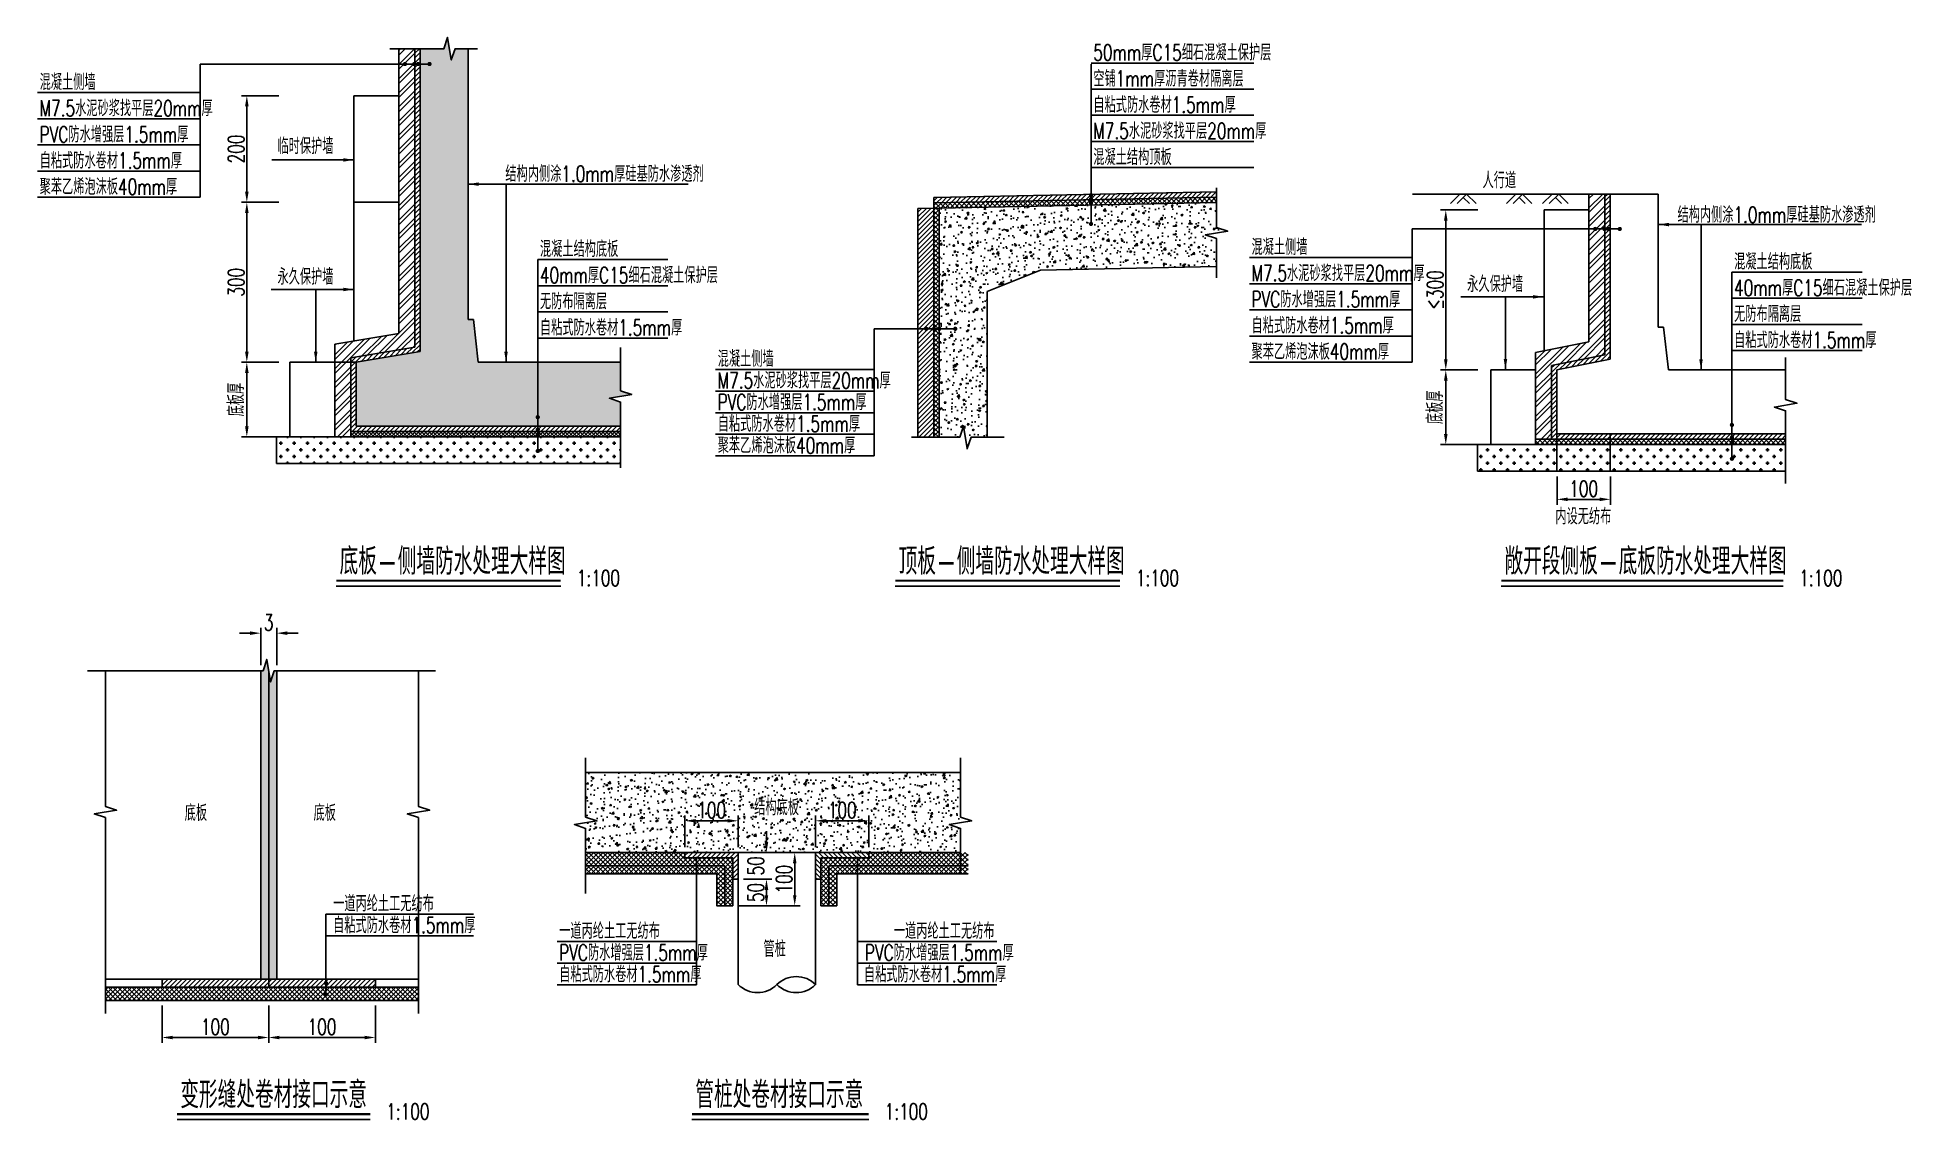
# Model space of a CAD drawing. Header units: millimetres. Extents: x 9472 to 214973, y -2225 to 23593.
# Drawn here: x 9472 to 12986, y -819 to 1211 of the extents above; entities that cross this region are included whole.
import ezdxf

# ---------------------------------------------------------------- set-up
doc = ezdxf.new("R2010")
doc.units = ezdxf.units.MM
doc.header["$LTSCALE"] = 0.3
doc.header["$MEASUREMENT"] = 0
for name, color, linetype in [('填充', 8, 'Continuous'), ('文字', 7, 'Continuous'), ('标注', 7, 'Continuous'), ('次轮廓线', 7, 'Continuous'), ('轮廓线', 1, 'Continuous')]:
    doc.layers.add(name, color=color, linetype=linetype)
doc.styles.get("Standard").update_dxf_attribs({"font": 'simplex1.shx', "width": 0.7, "bigfont": 'hztxt.shx'})
doc.dimstyles.new('100', dxfattribs={"dimscale": 10, "dimtxt": 3, "dimasz": 2, "dimexe": 1, "dimexo": 1, "dimgap": 0.5, "dimtad": 1, "dimdec": 1, "dimdsep": 46, "dimtxsty": 'Standard', "dimcen": 0.5, "dimadec": 0, "dimazin": 0, "dimtfac": 1, "dimtdec": 1, "dimtofl": 0, "dimtmove": 2, "dimatfit": 3, "dimfxl": 0, "dimtolj": 1, "dimtzin": 0, "dimarcsym": 0})
pattern_1 = [(45, (15.1344, -200.829), (-4.4194174, 4.4194174), [])]

msp = doc.modelspace()

# ---------------------------------------------------------------- texts
at = {"layer": '文字', "width": 0.7}
for s, height, p in [('50mm厚C15细石混凝土保护层', 30, (11451.71, 1167.94)), ('混凝土侧墙', 30, (9475.89, 1112.35)), ('空铺1mm厚沥青卷材隔离层', 30, (11451.71, 1118.89)), ('M7.5水泥砂浆找平层20mm厚', 30, (9475.89, 1063.3)), ('自粘式防水卷材1.5mm厚', 30, (11451.71, 1069.84)), ('PVC防水增强层1.5mm厚', 30, (9475.89, 1014.25)), ('临时保护墙', 30, (9921.91, 992.21)), ('M7.5水泥砂浆找平层20mm厚', 30, (11451.71, 1020.79)), ('自粘式防水卷材1.5mm厚', 30, (9475.89, 965.2)), ('混凝土结构顶板', 30, (11451.71, 971.73)), ('聚苯乙烯泡沫板40mm厚', 30, (9475.89, 916.15)), ('结构内侧涂1.0mm厚硅基防水渗透剂', 30, (10349.18, 940.25)), ('人行道', 30, (12181.52, 928.14)), ('结构内侧涂1.0mm厚硅基防水渗透剂', 30, (12547.09, 863.59)), ('混凝土结构底板', 30, (10414.01, 799.27)), ('混凝土侧墙', 30, (11748.32, 802.99)), ('混凝土结构底板', 30, (12653.25, 775.63)), ('永久保护墙', 30, (9921.91, 747.3)), ('40mm厚C15细石混凝土保护层', 30, (10414.01, 750.19)), ('M7.5水泥砂浆找平层20mm厚', 30, (11748.32, 753.93)), ('PVC防水增强层1.5mm厚', 30, (11748.32, 704.88)), ('永久保护墙', 30, (12152.79, 733.42)), ('40mm厚C15细石混凝土保护层', 30, (12653.25, 726.55)), ('无防布隔离层', 30, (10414.01, 701.11)), ('无防布隔离层', 30, (12653.25, 677.47)), ('自粘式防水卷材1.5mm厚', 30, (10414.01, 652.03)), ('自粘式防水卷材1.5mm厚', 30, (11748.32, 655.83)), ('聚苯乙烯泡沫板40mm厚', 30, (11748.32, 606.78)), ('自粘式防水卷材1.5mm厚', 30, (12653.25, 628.39)), ('混凝土侧墙', 30, (10747.36, 593.28)), ('M7.5水泥砂浆找平层20mm厚', 30, (10747.36, 552.67)), ('PVC防水增强层1.5mm厚', 30, (10747.36, 512.05)), ('自粘式防水卷材1.5mm厚', 30, (10747.36, 471.44)), ('聚苯乙烯泡沫板40mm厚', 30, (10747.36, 430.82)), ('内设无纺布', 30, (12318.12, 297.76)), ('底板-侧墙防水处理大样图', 50, (10038.3, 203.45)), ('顶板-侧墙防水处理大样图', 50, (11086.56, 203.45)), ('敞开段侧板-底板防水处理大样图', 50, (12222.77, 203.45)), ('1:100', 30, (10483.19, 182.14)), ('1:100', 30, (11531.45, 182.14)), ('1:100', 30, (12775.37, 182.14)), ('底板', 30, (9747.89, -258.48)), ('底板', 30, (9989.5, -258.48)), ('结构底板', 30, (10815.76, -247.93)), ('一道丙纶土工无纺布', 30, (10026.22, -428.49)), ('自粘式防水卷材1.5mm厚', 30, (10026.22, -469.1)), ('一道丙纶土工无纺布', 30, (10450.1, -479.95)), ('一道丙纶土工无纺布', 30, (11077.56, -479.95)), ('PVC防水增强层1.5mm厚', 30, (10450.1, -520.57)), ('管桩', 30, (10833.19, -513.6)), ('PVC防水增强层1.5mm厚', 30, (11023.54, -520.57)), ('自粘式防水卷材1.5mm厚', 30, (10450.1, -561.18)), ('自粘式防水卷材1.5mm厚', 30, (11021.55, -561.18)), ('变形缝处卷材接口示意', 50, (9739.72, -797.33)), ('管桩处卷材接口示意', 50, (10705.39, -797.33)), ('1:100', 30, (10125.88, -818.65)), ('1:100', 30, (11060.48, -818.65))]:
    msp.add_text(s, height=height, dxfattribs=at).set_placement(p)

# ---------------------------------------------------------------- blocks, each defined once
blk = doc.blocks.new('*D2')
at = {"layer": 'Defpoints', "color": 0}
for p in [(9864.4, 601.9), (9945.3, 601.9), (9945.3, 461.9)]:
    blk.add_point(p, dxfattribs=at)
at = {"layer": '标注', "color": 0, "lineweight": -2}
for p, q in [((9924.4, 601.9), (9854.4, 601.9)), ((9864.4, 481.9), (9864.4, 581.9)), ((9924.4, 461.9), (9854.4, 461.9))]:
    blk.add_line(p, q, dxfattribs=at)
at = {"layer": '标注', "color": 0}
for points in [[(9861.1, 581.9), (9867.8, 581.9), (9864.4, 601.9)], [(9861.1, 481.9), (9867.8, 481.9), (9864.4, 461.9)]]:
    blk.add_solid(points, dxfattribs=at)
at = {"layer": '标注', "color": 0, "insert": (9844.4, 531.9), "char_height": 30, "attachment_point": 5, "rotation": 90}
blk.add_mtext('\\A1;底板厚', dxfattribs=at)
blk = doc.blocks.new('*D3')
at = {"layer": 'Defpoints', "color": 0}
for p in [(9864.4, 901.9), (10065.3, 901.9), (9945.3, 601.9)]:
    blk.add_point(p, dxfattribs=at)
at = {"layer": '标注', "color": 0, "lineweight": -2}
for p, q in [((9924.4, 901.9), (9854.4, 901.9)), ((9864.4, 621.9), (9864.4, 881.9)), ((9924.4, 601.9), (9854.4, 601.9))]:
    blk.add_line(p, q, dxfattribs=at)
at = {"layer": '标注', "color": 0}
for points in [[(9861.1, 881.9), (9867.8, 881.9), (9864.4, 901.9)], [(9861.1, 621.9), (9867.8, 621.9), (9864.4, 601.9)]]:
    blk.add_solid(points, dxfattribs=at)
at = {"layer": '标注', "color": 0, "insert": (9844.4, 751.9), "char_height": 30, "attachment_point": 5, "rotation": 90}
blk.add_mtext('\\A1;300', dxfattribs=at)
blk = doc.blocks.new('*D4')
at = {"layer": 'Defpoints', "color": 0}
for p in [(9864.4, 1101.9), (10065.3, 1101.9), (10065.3, 901.9)]:
    blk.add_point(p, dxfattribs=at)
at = {"layer": '标注', "color": 0, "lineweight": -2}
for p, q in [((9924.4, 1101.9), (9854.4, 1101.9)), ((9864.4, 921.9), (9864.4, 1081.9)), ((9924.4, 901.9), (9854.4, 901.9))]:
    blk.add_line(p, q, dxfattribs=at)
at = {"layer": '标注', "color": 0}
for points in [[(9861.1, 1081.9), (9867.8, 1081.9), (9864.4, 1101.9)], [(9861.1, 921.9), (9867.8, 921.9), (9864.4, 901.9)]]:
    blk.add_solid(points, dxfattribs=at)
at = {"layer": '标注', "color": 0, "insert": (9844.4, 1001.9), "char_height": 30, "attachment_point": 5, "rotation": 90}
blk.add_mtext('\\A1;200', dxfattribs=at)
blk = doc.blocks.new('*D5')
at = {"layer": 'Defpoints', "color": 0}
for p in [(12112.6, 587.5), (12197.2, 587.5), (12197.2, 447.5)]:
    blk.add_point(p, dxfattribs=at)
at = {"layer": '标注', "color": 0, "lineweight": -2}
for p, q in [((12172.6, 587.5), (12102.6, 587.5)), ((12112.6, 467.5), (12112.6, 567.5)), ((12172.6, 447.5), (12102.6, 447.5))]:
    blk.add_line(p, q, dxfattribs=at)
at = {"layer": '标注', "color": 0}
for points in [[(12109.3, 567.5), (12116, 567.5), (12112.6, 587.5)], [(12109.3, 467.5), (12116, 467.5), (12112.6, 447.5)]]:
    blk.add_solid(points, dxfattribs=at)
at = {"layer": '标注', "color": 0, "insert": (12092.6, 517.5), "char_height": 30, "attachment_point": 5, "rotation": 90}
blk.add_mtext('\\A1;底板厚', dxfattribs=at)
blk = doc.blocks.new('*D6')
at = {"layer": 'Defpoints', "color": 0}
for p in [(12112.6, 887.5), (12297.2, 887.5), (12197.2, 587.5)]:
    blk.add_point(p, dxfattribs=at)
at = {"layer": '标注', "color": 0, "lineweight": -2}
for p, q in [((12172.6, 887.5), (12102.6, 887.5)), ((12112.6, 607.5), (12112.6, 867.5)), ((12172.6, 587.5), (12102.6, 587.5))]:
    blk.add_line(p, q, dxfattribs=at)
at = {"layer": '标注', "color": 0}
for points in [[(12109.3, 867.5), (12116, 867.5), (12112.6, 887.5)], [(12109.3, 607.5), (12116, 607.5), (12112.6, 587.5)]]:
    blk.add_solid(points, dxfattribs=at)
at = {"layer": '标注', "color": 0, "insert": (12092.6, 737.5), "char_height": 30, "attachment_point": 5, "rotation": 90}
blk.add_mtext('\\A1;≤300', dxfattribs=at)
blk = doc.blocks.new('*D7')
at = {"layer": 'Defpoints', "color": 0}
for p in [(12321.2, 397.5), (12421.2, 397.5), (12421.2, 344.7)]:
    blk.add_point(p, dxfattribs=at)
at = {"layer": '标注', "color": 0, "lineweight": -2}
for p, q in [((12321.2, 387.5), (12321.2, 334.7)), ((12421.2, 387.5), (12421.2, 334.7)), ((12341.2, 344.7), (12401.2, 344.7))]:
    blk.add_line(p, q, dxfattribs=at)
at = {"layer": '标注', "color": 0}
for points in [[(12341.2, 348), (12341.2, 341.4), (12321.2, 344.7)], [(12401.2, 348), (12401.2, 341.4), (12421.2, 344.7)]]:
    blk.add_solid(points, dxfattribs=at)
at = {"layer": '标注', "color": 0, "insert": (12371.2, 364.7), "char_height": 30, "attachment_point": 5}
blk.add_mtext('\\A1;100', dxfattribs=at)
blk = doc.blocks.new('*D8')
at = {"layer": 'Defpoints', "color": 0}
for p in [(9705.4, -570.2), (9905.4, -570.2), (9905.4, -664.8)]:
    blk.add_point(p, dxfattribs=at)
at = {"layer": '标注', "color": 0, "lineweight": -2}
for p, q in [((9705.4, -604.8), (9705.4, -674.8)), ((9905.4, -604.8), (9905.4, -674.8)), ((9725.4, -664.8), (9885.4, -664.8))]:
    blk.add_line(p, q, dxfattribs=at)
at = {"layer": '标注', "color": 0}
for points in [[(9725.4, -661.5), (9725.4, -668.1), (9705.4, -664.8)], [(9885.4, -661.5), (9885.4, -668.1), (9905.4, -664.8)]]:
    blk.add_solid(points, dxfattribs=at)
at = {"layer": '标注', "color": 0, "insert": (9805.4, -644.8), "char_height": 30, "attachment_point": 5}
blk.add_mtext('\\A1;100', dxfattribs=at)
blk = doc.blocks.new('*D9')
at = {"layer": 'Defpoints', "color": 0}
for p in [(9905.4, -570.2), (10105.4, -570.2), (10105.4, -664.8)]:
    blk.add_point(p, dxfattribs=at)
at = {"layer": '标注', "color": 0, "lineweight": -2}
for p, q in [((9905.4, -604.8), (9905.4, -674.8)), ((10105.4, -604.8), (10105.4, -674.8)), ((9925.4, -664.8), (10085.4, -664.8))]:
    blk.add_line(p, q, dxfattribs=at)
at = {"layer": '标注', "color": 0}
for points in [[(9925.4, -661.5), (9925.4, -668.1), (9905.4, -664.8)], [(10085.4, -661.5), (10085.4, -668.1), (10105.4, -664.8)]]:
    blk.add_solid(points, dxfattribs=at)
at = {"layer": '标注', "color": 0, "insert": (10005.4, -644.8), "char_height": 30, "attachment_point": 5}
blk.add_mtext('\\A1;100', dxfattribs=at)
blk = doc.blocks.new('*D10')
at = {"layer": 'Defpoints', "color": 0}
for p in [(9890.4, 93.7), (9890.4, 23.3), (9920.4, 23.3)]:
    blk.add_point(p, dxfattribs=at)
at = {"layer": '标注', "color": 0, "lineweight": -2}
for p, q in [((9870.4, 93.7), (9850.4, 93.7)), ((9890.4, 33.7), (9890.4, 103.7)), ((9920.4, 33.7), (9920.4, 103.7)), ((9940.4, 93.7), (9960.4, 93.7))]:
    blk.add_line(p, q, dxfattribs=at)
at = {"layer": '标注', "color": 0}
for points in [[(9870.4, 97), (9870.4, 90.3), (9890.4, 93.7)], [(9940.4, 97), (9940.4, 90.3), (9920.4, 93.7)]]:
    blk.add_solid(points, dxfattribs=at)
at = {"layer": '标注', "color": 0, "insert": (9905.4, 113.7), "char_height": 30, "attachment_point": 5}
blk.add_mtext('\\A1;3', dxfattribs=at)
blk = doc.blocks.new('*D20')
at = {"layer": 'Defpoints', "color": 0}
for p in [(10786, -258.3), (10686, -317.8), (10786, -317.8)]:
    blk.add_point(p, dxfattribs=at)
at = {"layer": '标注', "color": 0, "lineweight": -2}
for p, q in [((10686, -307.8), (10686, -248.3)), ((10706, -258.3), (10766, -258.3)), ((10786, -307.8), (10786, -248.3))]:
    blk.add_line(p, q, dxfattribs=at)
at = {"layer": '标注', "color": 0}
for points in [[(10706, -255), (10706, -261.6), (10686, -258.3)], [(10766, -255), (10766, -261.6), (10786, -258.3)]]:
    blk.add_solid(points, dxfattribs=at)
at = {"layer": '标注', "color": 0, "insert": (10736, -238.3), "char_height": 30, "attachment_point": 5}
blk.add_mtext('\\A1;100', dxfattribs=at)
blk = doc.blocks.new('*D21')
at = {"layer": 'Defpoints', "color": 0}
for p in [(10786, -317.8), (10838.8, -317.8), (10786, -367.8)]:
    blk.add_point(p, dxfattribs=at)
at = {"layer": '标注', "color": 0, "lineweight": -2}
for p, q in [((10838.8, -297.8), (10838.8, -277.8)), ((10796, -317.8), (10848.8, -317.8)), ((10796, -367.8), (10848.8, -367.8)), ((10838.8, -387.8), (10838.8, -407.8))]:
    blk.add_line(p, q, dxfattribs=at)
at = {"layer": '标注', "color": 0}
for points in [[(10835.5, -297.8), (10842.2, -297.8), (10838.8, -317.8)], [(10835.5, -387.8), (10842.2, -387.8), (10838.8, -367.8)]]:
    blk.add_solid(points, dxfattribs=at)
at = {"layer": '标注', "color": 0, "insert": (10818.8, -342.8), "char_height": 30, "attachment_point": 5, "rotation": 90}
blk.add_mtext('\\A1;50', dxfattribs=at)
blk = doc.blocks.new('*D22')
at = {"layer": 'Defpoints', "color": 0}
for p in [(10786, -367.8), (10838.8, -367.8), (10776, -417.8)]:
    blk.add_point(p, dxfattribs=at)
at = {"layer": '标注', "color": 0, "lineweight": -2}
for p, q in [((10796, -367.8), (10848.8, -367.8)), ((10786, -417.8), (10848.8, -417.8)), ((10838.8, -397.8), (10838.8, -387.8))]:
    blk.add_line(p, q, dxfattribs=at)
at = {"layer": '标注', "color": 0}
for points in [[(10835.5, -387.8), (10842.2, -387.8), (10838.8, -367.8)], [(10835.5, -397.8), (10842.2, -397.8), (10838.8, -417.8)]]:
    blk.add_solid(points, dxfattribs=at)
at = {"layer": '标注', "color": 0, "insert": (10818.8, -392.8), "char_height": 30, "attachment_point": 5, "rotation": 90}
blk.add_mtext('\\A1;50', dxfattribs=at)
blk = doc.blocks.new('*D23')
at = {"layer": 'Defpoints', "color": 0}
for p in [(10786, -317.8), (10891.8, -317.8), (10776, -417.8)]:
    blk.add_point(p, dxfattribs=at)
at = {"layer": '标注', "color": 0, "lineweight": -2}
for p, q in [((10831.8, -317.8), (10901.8, -317.8)), ((10891.8, -397.8), (10891.8, -337.8)), ((10831.8, -417.8), (10901.8, -417.8))]:
    blk.add_line(p, q, dxfattribs=at)
at = {"layer": '标注', "color": 0}
for points in [[(10888.5, -337.8), (10895.1, -337.8), (10891.8, -317.8)], [(10888.5, -397.8), (10895.1, -397.8), (10891.8, -417.8)]]:
    blk.add_solid(points, dxfattribs=at)
at = {"layer": '标注', "color": 0, "insert": (10871.8, -367.8), "char_height": 30, "attachment_point": 5, "rotation": 90}
blk.add_mtext('\\A1;100', dxfattribs=at)
blk = doc.blocks.new('*D24')
at = {"layer": 'Defpoints', "color": 0}
for p in [(10930.9, -258.3), (10930.9, -317.8), (11030.9, -317.8)]:
    blk.add_point(p, dxfattribs=at)
at = {"layer": '标注', "color": 0, "lineweight": -2}
for p, q in [((10930.9, -307.8), (10930.9, -248.3)), ((11010.9, -258.3), (10950.9, -258.3)), ((11030.9, -307.8), (11030.9, -248.3))]:
    blk.add_line(p, q, dxfattribs=at)
at = {"layer": '标注', "color": 0}
for points in [[(10950.9, -255), (10950.9, -261.6), (10930.9, -258.3)], [(11010.9, -255), (11010.9, -261.6), (11030.9, -258.3)]]:
    blk.add_solid(points, dxfattribs=at)
at = {"layer": '标注', "color": 0, "insert": (10980.9, -238.3), "char_height": 30, "attachment_point": 5}
blk.add_mtext('\\A1;100', dxfattribs=at)

# ---------------------------------------------------------------- dimensions: what is measured, and where the dimension line sits
at = {"layer": '标注'}
for base, p1, p2, angle, picture, middle in [((9864.44, 1101.88), (10065.35, 901.88), (10065.35, 1101.88), 90, '*D4', (9844.44, 1001.88)), ((9864.44, 901.88), (9945.35, 601.88), (10065.35, 901.88), 90, '*D3', (9844.44, 751.88)), ((10930.86, -258.31), (11030.86, -317.83), (10930.86, -317.83), 180, '*D24', (10980.86, -238.31)), ((10838.85, -317.83), (10785.96, -367.83), (10785.96, -317.83), 90, '*D21', (10818.85, -342.83)), ((10891.79, -317.83), (10775.96, -417.83), (10785.96, -317.83), 90, '*D23', (10871.79, -367.83)), ((10838.85, -367.83), (10775.96, -417.83), (10785.96, -367.83), 90, '*D22', (10818.85, -392.83))]:
    dim = msp.add_linear_dim(base=base, p1=p1, p2=p2, angle=angle, dimstyle='100', dxfattribs=at)
    dim.commit()
    dim.dimension.update_dxf_attribs({"geometry": picture, "text_midpoint": middle})
for base, p1, p2, text, picture, middle in [((12112.62, 887.45), (12197.17, 587.45), (12297.17, 887.45), '≤<>', '*D6', (12092.62, 737.45)), ((9864.44, 601.88), (9945.35, 461.88), (9945.35, 601.88), '底板厚', '*D2', (9844.44, 531.88)), ((12112.62, 587.45), (12197.17, 447.45), (12197.17, 587.45), '底板厚', '*D5', (12092.62, 517.45))]:
    dim = msp.add_linear_dim(base=base, p1=p1, p2=p2, angle=90, text=text, dimstyle='100', dxfattribs=at)
    dim.commit()
    dim.dimension.update_dxf_attribs({"geometry": picture, "text_midpoint": middle})
for base, p1, p2, picture, middle in [((12421.17, 344.72), (12321.17, 397.45), (12421.17, 397.45), '*D7', (12371.17, 364.72)), ((10785.96, -258.31), (10685.96, -317.83), (10785.96, -317.83), '*D20', (10735.96, -238.31))]:
    dim = msp.add_linear_dim(base=base, p1=p1, p2=p2, dimstyle='100', dxfattribs=at)
    dim.commit()
    dim.dimension.update_dxf_attribs({"geometry": picture, "text_midpoint": middle})
for base, p1, p2, text, picture, middle in [((9890.41, 93.67), (9920.41, 23.28), (9890.41, 23.28), '3', '*D10', (9905.41, 113.67)), ((9905.41, -664.79), (9705.41, -570.2), (9905.41, -570.2), '100', '*D8', (9805.41, -644.79)), ((10105.41, -664.79), (9905.41, -570.2), (10105.41, -570.2), '100', '*D9', (10005.41, -644.79))]:
    dim = msp.add_linear_dim(base=base, p1=p1, p2=p2, text=text, dimstyle='100', dxfattribs=at)
    dim.commit()
    dim.dimension.update_dxf_attribs({"geometry": picture, "text_midpoint": middle})

# ---------------------------------------------------------------- hatches: boundary and pattern name
at = {"layer": '填充'}
h = msp.add_hatch(dxfattribs=at)
h.set_pattern_fill('AR-CONC', color=256, scale=5, style=0)
h.set_pattern_definition([(50, (0, 0), (35.86301, -3.13761), [3.75, -41.25]), (355, (0, 0), (-6.93757, 37.60961), [3, -33]), (100.4514, (2.99, -0.26), (28.92547, 34.47198), [3.18701, -35.0571]), (46.1842, (0, 10), (53.36205, -8.27595), [5.625, -61.875]), (96.6356, (4.447, 9.31), (46.73314, 48.7059), [4.78051, -52.58565]), (351.1842, (0, 10), (46.7331, 48.70593), [4.5, -49.5]), (21, (5, 7.5), (29.84535, -20.130945), [3.75, -41.25]), (326, (5, 7.5), (12.16577, 36.2575), [3, -33]), (71.4514, (7.487, 5.822), (42.01113, 16.12652), [3.18701, -35.0571]), (37.5, (0, 0), (0.607993, 16.644693), [0, -32.6, 0, -33.5, 0, -33.125]), (7.5, (0, 0), (13.153477, 19.720586), [0, -19.1, 0, -31.85, 0, -12.625]), (327.5, (-11.15, 0), (26.691122, -1.127744), [0, -12.5, 0, -39, 0, -51.75]), (317.5, (-16.15, 0), (29.15931, 5.00525), [0, -16.25, 0, -25.9, 0, -36.75])])
h.paths.add_polyline_path([(10565.28, 601.88), (10298.34, 601.88), (10289.35, 681.88), (10279.35, 681.88), (10279.35, 1190.01), (10254.88, 1190.01), (10247.87, 1168.94), (10240.89, 1211.07), (10233.88, 1190.01), (10189.35, 1190.01), (10189.35, 621.88), (10069.35, 601.88), (10069.35, 481.88), (10565.28, 481.88), (10565.28, 527.26), (10544.22, 534.26), (10586.35, 541.25), (10565.28, 548.26)])
h = msp.add_hatch(dxfattribs=at)
h.set_pattern_fill('ANSI32', color=256, scale=50, style=0)
h.paths.add_polyline_path([(10059.35, 601.88), (10029.35, 601.88), (10029.35, 461.88), (10059.35, 461.88)])
h.paths.add_polyline_path([(10179.35, 630.35), (10179.35, 1190.01), (10149.35, 1190.01), (10149.35, 655.76), (10029.35, 635.76), (10029.35, 601.88), (10059.35, 601.88), (10059.35, 610.35)])
h = msp.add_hatch(dxfattribs=at)
h.set_pattern_fill('ANSI31', color=256, scale=50, style=0)
h.paths.add_polyline_path([(10565.28, 481.88), (10069.35, 481.88), (10069.35, 601.88), (10059.35, 601.88), (10059.35, 471.88), (10565.28, 471.88)])
h.paths.add_polyline_path([(10189.35, 1190.01), (10179.35, 1190.01), (10179.35, 630.35), (10059.35, 610.35), (10059.35, 601.88), (10069.35, 601.88), (10189.35, 621.88)])
h = msp.add_hatch(dxfattribs=at)
h.set_pattern_fill('ANSI31', color=256, scale=50, style=0)
h.set_pattern_definition(pattern_1)
h.paths.add_polyline_path([(11682.78, 911.45), (11682.78, 921.45), (11152.88, 910.85), (11152.88, 900.85)])
h = msp.add_hatch(dxfattribs=at)
h.set_pattern_fill('ANSI32', color=256, scale=50, style=0)
h.set_pattern_definition([(45, (-124.642, 0), (-13.258252, 13.258252), []), (45, (-115.804, 0), (-13.258252, 13.258252), [])])
h.paths.add_polyline_path([(12281.17, 620.24), (12281.17, 457.45), (12311.17, 457.45), (12311.17, 595.65), (12411.17, 615.65), (12411.17, 917.45), (12381.17, 917.45), (12381.17, 640.24)])
h = msp.add_hatch(dxfattribs=at)
h.set_pattern_fill('ANSI31', color=256, scale=50, style=0)
h.set_pattern_definition([(45, (-124.6424, 0), (-4.4194174, 4.4194174), [])])
h.paths.add_polyline_path([(12321.17, 467.45), (12321.17, 587.45), (12421.17, 607.45), (12421.17, 917.45), (12411.17, 917.45), (12411.17, 615.65), (12311.17, 595.65), (12311.17, 457.45), (12749.88, 457.45), (12749.88, 467.45)])
h = msp.add_hatch(dxfattribs=at)
h.set_pattern_fill('ANSI31', color=256, scale=50, style=0)
h.set_pattern_definition(pattern_1)
h.paths.add_polyline_path([(11152.88, 890.85), (11122.88, 890.25), (11122.88, 461.05), (11152.88, 461.05)])
h = msp.add_hatch(dxfattribs=at)
h.set_pattern_fill('ANSI37', color=256, scale=50, style=0)
h.set_pattern_definition([(45, (15.1344, -200.829), (-4.4194174, 4.4194174), []), (135, (15.1344, -200.829), (-4.4194174, -4.4194174), [])])
h.paths.add_polyline_path([(11162.88, 891.05), (11152.88, 890.85), (11152.88, 461.05), (11162.88, 461.05)])
h.paths.add_polyline_path([(11682.78, 901.44), (11682.78, 911.45), (11152.88, 900.85), (11152.88, 890.85), (11162.88, 891.05)])
h = msp.add_hatch(dxfattribs=at)
h.set_pattern_fill('AR-CONC', color=256, scale=5, style=0)
h.set_pattern_definition([(50, (15.134, -200.83), (35.86301, -3.13761), [3.75, -41.25]), (355, (15.134, -200.83), (-6.93757, 37.60961), [3, -33]), (100.4514, (18.123, -201.09), (28.92547, 34.47198), [3.18701, -35.0571]), (46.1842, (15.134, -190.83), (53.36205, -8.27595), [5.625, -61.875]), (96.6356, (19.58, -191.52), (46.73314, 48.7059), [4.78051, -52.58565]), (351.1842, (15.134, -190.83), (46.7331, 48.70593), [4.5, -49.5]), (21, (20.134, -193.33), (29.84535, -20.130945), [3.75, -41.25]), (326, (20.134, -193.33), (12.16577, 36.2575), [3, -33]), (71.4514, (22.62, -195.007), (42.01113, 16.12652), [3.18701, -35.0571]), (37.5, (15.134, -200.829), (0.607993, 16.644693), [0, -32.6, 0, -33.5, 0, -33.125]), (7.5, (15.134, -200.829), (13.153477, 19.720586), [0, -19.1, 0, -31.85, 0, -12.625]), (327.5, (3.984, -200.829), (26.691122, -1.127744), [0, -12.5, 0, -39, 0, -51.75]), (317.5, (-1.016, -200.83), (29.15931, 5.00525), [0, -16.25, 0, -25.9, 0, -36.75])])
h.paths.add_polyline_path([(11162.88, 891.05), (11162.88, 461.05), (11201.4, 461.05), (11208.41, 482.12), (11215.4, 439.99), (11222.4, 461.05), (11252.88, 461.05), (11252.88, 734.85), (11352.88, 774.85), (11682.78, 781.44), (11682.78, 833.72), (11661.71, 840.73), (11703.84, 847.71), (11682.78, 854.72), (11682.78, 901.44)])
h = msp.add_hatch(dxfattribs=at)
h.set_pattern_fill('CROSS', color=256, scale=50, style=0)
h.paths.add_polyline_path([(10565.28, 461.88), (9920.35, 461.88), (9920.35, 411.88), (10565.28, 411.88)])
h = msp.add_hatch(dxfattribs=at)
h.set_pattern_fill('ANSI37', color=256, scale=40, style=0)
h.paths.add_polyline_path([(10565.28, 471.88), (10059.35, 471.88), (10059.35, 461.88), (10565.28, 461.88)])
h = msp.add_hatch(dxfattribs=at)
h.set_pattern_fill('ANSI37', color=256, scale=50, style=0)
h.set_pattern_definition([(45, (-124.6424, 0), (-4.4194174, 4.4194174), []), (135, (-124.6424, 0), (-4.4194174, -4.4194174), [])])
h.paths.add_polyline_path([(12281.17, 457.45), (12281.17, 447.45), (12749.88, 447.45), (12749.88, 457.45)])
h = msp.add_hatch(dxfattribs=at)
h.set_pattern_fill('CROSS', color=256, scale=50, style=0)
h.set_pattern_definition([(0, (-124.642, 0), (12.5, 12.5), [6.25, -18.75]), (90, (-121.517, -3.125), (-12.5, 12.5), [6.25, -18.75])])
h.paths.add_polyline_path([(12172.17, 447.45), (12172.17, 397.45), (12749.88, 397.45), (12749.88, 447.45), (12649.23, 447.45), (12649.23, 422.85, -0.4142136), (12651.23, 420.85, -1), (12647.23, 420.85, -0.4142136), (12649.23, 422.85), (12649.23, 447.45)])
h = msp.add_hatch(color=256, dxfattribs=at)
h.paths.add_polyline_path([(9920.41, 23.28), (9915.91, 23.28), (9908.91, 2.21), (9905.41, 23.28), (9905.41, -555.2), (9920.41, -555.2)])
h.paths.add_polyline_path([(9890.41, -555.2), (9905.41, -555.2), (9905.41, 23.28), (9901.92, 44.34), (9894.91, 23.28), (9890.41, 23.28)])
h = msp.add_hatch(dxfattribs=at)
h.set_pattern_fill('AR-CONC', color=256, scale=5, style=0)
h.set_pattern_definition([(50, (-118.513, 1e-14), (35.86301, -3.13761), [3.75, -41.25]), (355, (-118.513, 1e-14), (-6.93757, 37.60961), [3, -33]), (100.4514, (-115.525, -0.26), (28.92547, 34.47198), [3.18701, -35.0571]), (46.1842, (-118.513, 10), (53.36205, -8.27595), [5.625, -61.875]), (96.6356, (-114.066, 9.31), (46.73314, 48.7059), [4.78051, -52.58565]), (351.1842, (-118.513, 10), (46.7331, 48.70593), [4.5, -49.5]), (21, (-113.513, 7.5), (29.84535, -20.130945), [3.75, -41.25]), (326, (-113.513, 7.5), (12.16577, 36.2575), [3, -33]), (71.4514, (-111.026, 5.822), (42.01113, 16.12652), [3.18701, -35.0571]), (37.5, (-118.513, 1e-14), (0.607993, 16.644693), [0, -32.6, 0, -33.5, 0, -33.125]), (7.5, (-118.513, 1e-14), (13.153477, 19.720586), [0, -19.1, 0, -31.85, 0, -12.625]), (327.5, (-129.663, 1e-14), (26.691122, -1.127744), [0, -12.5, 0, -39, 0, -51.75]), (317.5, (-134.663, 1e-14), (29.15931, 5.00525), [0, -16.25, 0, -25.9, 0, -36.75])])
h.paths.add_polyline_path([(11202.7, -317.83), (11202.7, -272.45), (11181.63, -265.44), (11223.76, -258.46), (11202.7, -251.45), (11202.7, -167.75), (10499.78, -167.75), (10499.78, -251.45), (10520.84, -258.46), (10478.71, -265.44), (10499.78, -272.45), (10499.78, -317.83)])
h.paths.add_polyline_path([(10710.61, -215.81), (10761.31, -215.81), (10761.31, -260.81), (10710.61, -260.81)], flags=24)
h.paths.add_polyline_path([(10810.53, -255.08), (10905.98, -255.08), (10905.98, -210.79), (10810.53, -210.79)], flags=24)
h = msp.add_hatch(dxfattribs=at)
h.set_pattern_fill('ANSI37', color=256, scale=50, style=0)
h.set_pattern_definition([(45, (-118.5133, 1e-14), (-4.4194174, 4.4194174), []), (135, (-118.5133, 1e-14), (-4.4194174, -4.4194174), [])])
h.paths.add_polyline_path([(10499.78, -342.83), (10499.78, -357.83), (10745.96, -357.83), (10745.96, -417.83), (10760.96, -417.83), (10760.96, -342.83)], flags=17)
h.paths.add_polyline_path([(10760.96, -342.83), (10760.96, -417.83), (10775.96, -417.83), (10775.96, -327.83), (10685.96, -327.83), (10685.96, -317.83), (10499.78, -317.83), (10499.78, -342.83)])
h = msp.add_hatch(dxfattribs=at)
h.set_pattern_fill('ANSI31', color=256, scale=50, style=0)
h.set_pattern_definition([(45, (-118.5133, 1e-14), (-4.4194174, 4.4194174), [])])
h.paths.add_polyline_path([(10775.96, -367.83), (10785.96, -367.83), (10785.96, -317.83), (10685.96, -317.83), (10685.96, -327.83), (10775.96, -327.83)])
h = msp.add_hatch(dxfattribs=at)
h.set_pattern_fill('ANSI31', color=256, scale=50, style=0)
h.set_pattern_definition([(135, (21835.3334, 1e-14), (4.4194174, 4.4194174), [])])
h.paths.add_polyline_path([(10940.86, -367.83), (10930.86, -367.83), (10930.86, -317.83), (11030.86, -317.83), (11030.86, -327.83), (10940.86, -327.83)])
h = msp.add_hatch(dxfattribs=at)
h.set_pattern_fill('ANSI37', color=256, scale=50, style=0)
h.set_pattern_definition([(135, (21835.3334, 1e-14), (4.4194174, 4.4194174), []), (45, (21835.3334, 1e-14), (4.4194174, -4.4194174), [])])
h.paths.add_polyline_path([(11217.04, -342.83), (11217.04, -357.83), (10970.86, -357.83), (10970.86, -417.83), (10955.86, -417.83), (10955.86, -342.83)], flags=17)
h.paths.add_polyline_path([(10955.86, -342.83), (10955.86, -417.83), (10940.86, -417.83), (10940.86, -327.83), (11030.86, -327.83), (11030.86, -317.83), (11217.04, -317.83), (11217.04, -342.83)])
h = msp.add_hatch(dxfattribs=at)
h.set_pattern_fill('ANSI31', color=256, scale=50, style=0)
h.set_pattern_definition([(45, (-378.9483, 0), (-4.4194174, 4.4194174), [])])
h.paths.add_polyline_path([(9905.41, -555.2), (9905.41, -570.2), (10105.41, -570.2), (10105.41, -555.2)])
h.paths.add_polyline_path([(9705.41, -555.2), (9705.41, -570.2), (9905.41, -570.2), (9905.41, -555.2)])
h = msp.add_hatch(dxfattribs=at)
h.set_pattern_fill('ANSI37', color=256, scale=50, style=0)
h.set_pattern_definition([(45, (-378.9483, 0), (-4.4194174, 4.4194174), []), (135, (-378.9483, 0), (-4.4194174, -4.4194174), [])])
h.paths.add_polyline_path([(10186.33, -595.2), (10186.33, -570.2), (9599.28, -570.2), (9599.28, -595.2)])

# ---------------------------------------------------------------- linework, layer by layer
for p, q in [((10207, 1161.24), (9776.9, 1161.24)), ((9776.9, 1161.24), (9776.9, 911.36)), ((10149.35, 1190.01), (10149.35, 655.76)), ((10179.35, 1190.01), (10179.35, 630.35)), ((11752.73, 1163.15), (11447.69, 1163.15)), ((11447.69, 1161.15), (11447.69, 861.26)), ((9776.9, 1107.56), (9471.87, 1107.56)), ((10065.35, 1101.88), (10065.35, 641.76)), ((10149.35, 1101.88), (10065.35, 1101.88)), ((11752.73, 1114.1), (11447.69, 1114.1)), ((9776.9, 1058.51), (9471.87, 1058.51)), ((11752.73, 1065.05), (11447.69, 1065.05)), ((9776.9, 1009.46), (9471.87, 1009.46)), ((11752.73, 1016), (11447.69, 1016)), ((9776.9, 960.41), (9471.87, 960.41)), ((11752.73, 966.95), (11447.69, 966.95)), ((12381.17, 917.45), (12050.39, 917.45)), ((9776.9, 911.36), (9471.87, 911.36)), ((10149.35, 901.88), (10065.35, 901.88)), ((12381.17, 887.45), (12297.17, 887.45)), ((12438.82, 851.87), (12049.33, 851.87)), ((12049.33, 851.87), (12049.33, 601.99)), ((10409.99, 794.48), (10409.99, 435.42)), ((10654.1, 794.48), (10409.99, 794.48)), ((12049.33, 798.2), (11744.3, 798.2)), ((10654.1, 745.4), (10409.99, 745.4)), ((12049.33, 749.15), (11744.3, 749.15)), ((12649.23, 770.84), (12649.23, 420.85)), ((12893.33, 770.84), (12649.23, 770.84)), ((12893.33, 721.76), (12649.23, 721.76)), ((10654.1, 696.32), (10409.99, 696.32)), ((12049.33, 700.09), (11744.3, 700.09)), ((12893.33, 672.68), (12649.23, 672.68)), ((10029.35, 635.76), (10149.35, 655.76)), ((10029.35, 635.76), (10029.35, 461.88)), ((10654.1, 647.24), (10409.99, 647.24)), ((11192.7, 664.57), (11040.67, 664.57)), ((11040.67, 664.57), (11040.67, 426.03)), ((12049.33, 651.04), (11744.3, 651.04)), ((9945.35, 601.88), (9945.35, 461.88)), ((10069.35, 601.88), (9945.35, 601.88)), ((10059.35, 610.35), (10179.35, 630.35)), ((10059.35, 610.35), (10059.35, 461.88)), ((12049.33, 601.99), (11744.3, 601.99)), ((12893.33, 623.6), (12649.23, 623.6)), ((11040.67, 588.49), (10743.34, 588.49)), ((12281.17, 587.45), (12197.17, 587.45)), ((11040.67, 547.88), (10743.34, 547.88)), ((11040.67, 507.26), (10743.34, 507.26)), ((10565.28, 461.88), (9920.35, 461.88)), ((9920.35, 461.88), (9920.35, 411.88)), ((10565.28, 471.88), (10059.35, 471.88)), ((11040.67, 466.65), (10743.34, 466.65)), ((11040.67, 426.03), (10743.34, 426.03)), ((10565.28, 411.88), (9920.35, 411.88)), ((10032.06, 182.14), (10453.19, 182.14)), ((11080.32, 182.14), (11501.45, 182.14)), ((12216.53, 182.14), (12745.37, 182.14)), ((9890.41, 23.28), (9890.41, -555.2)), ((9920.41, 23.28), (9920.41, -555.2)), ((10707.53, -565.97), (10707.53, -327.83)), ((10785.96, -317.83), (10785.96, -565.5)), ((10930.86, -317.83), (10930.86, -565.5)), ((11009.29, -565.97), (11009.29, -327.83)), ((10289.64, -433.28), (10012.73, -433.28)), ((10012.73, -584.16), (10012.73, -433.28)), ((10289.64, -473.89), (10012.73, -473.89)), ((10707.53, -484.74), (10446.08, -484.74)), ((11009.29, -484.74), (11270.75, -484.74)), ((10707.53, -525.35), (10446.08, -525.35)), ((11009.29, -525.35), (11270.75, -525.35)), ((10186.33, -555.2), (9599.28, -555.2)), ((9705.41, -555.2), (9705.41, -570.2)), ((10105.41, -555.2), (10105.41, -570.2)), ((10186.33, -570.2), (9599.28, -570.2)), ((10186.33, -595.2), (9599.28, -595.2)), ((10707.53, -565.97), (10446.08, -565.97)), ((11009.29, -565.97), (11270.75, -565.97)), ((9733.49, -818.65), (10095.88, -818.65)), ((10699.15, -818.65), (11030.48, -818.65))]:
    msp.add_line(p, q)
for points in [[(10297.06, 1190.01), (10254.88, 1190.01), (10247.87, 1168.94), (10240.89, 1211.07), (10233.88, 1190.01), (10132.29, 1190.01)], [(11682.78, 929.13), (11682.78, 854.72), (11703.84, 847.71), (11661.71, 840.73), (11682.78, 833.72), (11682.78, 760.27)], [(10565.28, 629.31), (10565.28, 548.26), (10586.35, 541.25), (10544.22, 534.26), (10565.28, 527.26), (10565.28, 403.77)], [(12749.88, 610.49), (12749.88, 531.9), (12770.95, 524.89), (12728.82, 517.9), (12749.88, 510.9), (12749.88, 374.52)], [(11284.41, 461.05), (11222.4, 461.05), (11215.4, 439.99), (11208.41, 482.12), (11201.4, 461.05), (11110.83, 461.05)], [(10218.42, 23.28), (9915.91, 23.28), (9908.91, 2.21), (9901.92, 44.34), (9894.91, 23.28), (9565.64, 23.28)], [(9599.28, 23.28), (9599.28, -231.38), (9620.34, -238.39), (9578.21, -245.38), (9599.28, -252.38), (9599.28, -619.57)], [(10186.33, 23.28), (10186.33, -231.38), (10207.4, -238.39), (10165.27, -245.38), (10186.33, -252.38), (10186.33, -619.57)], [(10499.78, -140.31), (10499.78, -251.45), (10520.84, -258.46), (10478.71, -265.44), (10499.78, -272.45), (10499.78, -394.57)], [(11202.7, -140.31), (11202.7, -251.45), (11223.76, -258.46), (11181.63, -265.44), (11202.7, -272.45), (11202.7, -358.95)]]:
    msp.add_lwpolyline(points)
for points, const_width in [([(10158.94, 1161.24, 1), (10162.94, 1161.24, 1)], 4), ([(10176.43, 1161.24, 1), (10180.43, 1161.24, 1)], 4), ([(10183.43, 1161.24, 1), (10187.43, 1161.24, 1)], 4), ([(10205, 1161.24, 1), (10209, 1161.24, 1)], 4), ([(11445.4, 915.21, 1), (11449.4, 915.21, 1)], 4), ([(11445.4, 907.92, 1), (11449.4, 907.92, 1)], 4), ([(11445.4, 900.65, 1), (11449.4, 900.65, 1)], 4), ([(11445.4, 861.26, 1), (11449.4, 861.26, 1)], 4), ([(12390.76, 851.87, 1), (12394.76, 851.87, 1)], 4), ([(12408.26, 851.87, 1), (12412.26, 851.87, 1)], 4), ([(12415.25, 851.87, 1), (12419.25, 851.87, 1)], 4), ([(12436.82, 851.87, 1), (12440.82, 851.87, 1)], 4), ([(11136.63, 664.57, 1), (11140.63, 664.57, 1)], 4), ([(11150.88, 664.57, 1), (11154.88, 664.57, 1)], 4), ([(11160.88, 664.57, 1), (11164.88, 664.57, 1)], 4), ([(11190.7, 664.57, 1), (11194.7, 664.57, 1)], 4), ([(10407.99, 498.79, 1), (10411.99, 498.79, 1)], 4), ([(10407.99, 475.57, 1), (10411.99, 475.57, 1)], 4), ([(10407.99, 465.71, 1), (10411.99, 465.71, 1)], 4), ([(12647.23, 484.22, 1), (12651.23, 484.22, 1)], 4), ([(12647.23, 460.99, 1), (12651.23, 460.99, 1)], 4), ([(10407.99, 435.42, 1), (10411.99, 435.42, 1)], 4), ([(12647.23, 451.14, 1), (12651.23, 451.14, 1)], 4), ([(12647.23, 420.85, 1), (12651.23, 420.85, 1)], 4), ([(10706.28, -327.83, 1), (10708.78, -327.83, 1)], 2.5), ([(10706.28, -341.55, 1), (10708.78, -341.55, 1)], 2.5), ([(10706.28, -350.67, 1), (10708.78, -350.67, 1)], 2.5), ([(11010.54, -327.83, -1), (11008.04, -327.83, -1)], 2.5), ([(11010.54, -341.55, -1), (11008.04, -341.55, -1)], 2.5), ([(11010.54, -350.67, -1), (11008.04, -350.67, -1)], 2.5), ([(10010.73, -562.62, 1), (10014.73, -562.62, 1)], 4), ([(10010.73, -584.16, 1), (10014.73, -584.16, 1)], 4)]:
    msp.add_lwpolyline(points, format="xyb", close=True, dxfattribs=dict(const_width=const_width))
at = {"const_width": 4}
for points in [[(10032.06, 192.14), (10453.19, 192.14)], [(11080.32, 192.14), (11501.45, 192.14)], [(12216.53, 192.14), (12745.37, 192.14)], [(9733.49, -808.65), (10095.88, -808.65)], [(10699.15, -808.65), (11030.48, -808.65)]]:
    msp.add_lwpolyline(points, dxfattribs=at)
msp.add_lwpolyline([(10785.96, -565.5, 0.4142136), (10858.41, -565.5, 0.4142136), (10930.86, -565.5, 0.4142136), (10858.41, -565.5)], format="xyb")
at = {"layer": 'Defpoints'}
for p, q in [((12321.17, 467.45), (12321.17, 397.45)), ((12421.17, 467.45), (12421.17, 397.45))]:
    msp.add_line(p, q, dxfattribs=at)
at = {"layer": 'Defpoints', "color": 9}
msp.add_line((9905.41, 23.28), (9905.41, -570.2), dxfattribs=at)
at = {"layer": '填充'}
for p, q in [((12139.22, 917.45), (12121.44, 899.67)), ((12151.72, 917.45), (12133.94, 899.67)), ((12151.72, 917.45), (12169.5, 899.67)), ((12244, 917.45), (12226.22, 899.67)), ((12256.5, 917.45), (12238.72, 899.67)), ((12256.5, 917.45), (12274.27, 899.67)), ((12312.01, 917.45), (12294.23, 899.67)), ((12324.51, 917.45), (12306.73, 899.67)), ((12324.51, 917.45), (12342.29, 899.67)), ((12145.47, 911.2), (12157, 899.67)), ((12250.25, 911.2), (12261.77, 899.67)), ((12318.26, 911.2), (12329.79, 899.67))]:
    msp.add_line(p, q, dxfattribs=at)
at = {"layer": '次轮廓线'}
for p, q in [((11682.78, 921.45), (11152.88, 910.85)), ((12381.17, 917.45), (12381.17, 640.24)), ((12411.17, 917.45), (12411.17, 615.65)), ((11162.88, 891.05), (11122.88, 890.25)), ((11122.88, 890.25), (11122.88, 461.05)), ((11682.58, 911.44), (11152.88, 900.85)), ((11152.88, 910.85), (11152.88, 461.05)), ((12297.17, 887.45), (12297.17, 623.44)), ((12281.17, 620.24), (12381.17, 640.24)), ((12281.17, 620.24), (12281.17, 447.45)), ((12311.17, 595.65), (12411.17, 615.65)), ((12197.17, 587.45), (12197.17, 447.45)), ((12311.17, 595.65), (12311.17, 457.45)), ((12749.88, 457.45), (12281.17, 457.45)), ((12749.88, 447.45), (12172.17, 447.45)), ((12172.17, 447.45), (12172.17, 397.45)), ((12749.88, 397.45), (12172.17, 397.45)), ((10760.96, -342.83), (10499.78, -342.83)), ((10685.96, -317.83), (10685.96, -327.83)), ((10775.96, -327.83), (10685.96, -327.83)), ((10760.96, -342.83), (10760.96, -417.83)), ((10775.96, -327.83), (10775.96, -417.83)), ((10940.86, -327.83), (11030.86, -327.83)), ((10940.86, -327.83), (10940.86, -417.83)), ((10955.86, -342.83), (11217.04, -342.83)), ((10955.86, -342.83), (10955.86, -417.83)), ((11030.86, -317.83), (11030.86, -327.83)), ((10745.96, -357.83), (10499.78, -357.83)), ((10745.96, -357.83), (10745.96, -417.83)), ((10785.96, -367.83), (10775.96, -367.83)), ((10930.86, -367.83), (10940.86, -367.83)), ((10970.86, -357.83), (11217.04, -357.83)), ((10970.86, -357.83), (10970.86, -417.83)), ((10775.96, -417.83), (10745.96, -417.83)), ((10940.86, -417.83), (10970.86, -417.83))]:
    msp.add_line(p, q, dxfattribs=at)
at = {"layer": '轮廓线'}
for p, q in [((10189.35, 1190.01), (10189.35, 621.88)), ((10279.35, 1190.01), (10279.35, 681.88)), ((12381.17, 917.45), (12511.17, 917.45)), ((12421.17, 917.45), (12421.17, 607.45)), ((12511.17, 917.45), (12511.17, 667.45)), ((11682.78, 901.44), (11162.88, 891.05)), ((11162.88, 891.05), (11162.88, 461.05)), ((11252.88, 734.85), (11352.88, 774.85)), ((11682.78, 781.44), (11352.88, 774.85)), ((11252.88, 734.85), (11252.88, 461.05)), ((10289.35, 681.88), (10279.35, 681.88)), ((10298.34, 601.88), (10289.35, 681.88)), ((12521.17, 667.45), (12511.17, 667.45)), ((12530.16, 587.45), (12521.17, 667.45)), ((10069.35, 601.88), (10189.35, 621.88)), ((10069.35, 601.88), (10069.35, 481.88)), ((10298.34, 601.88), (10565.28, 601.88)), ((12321.17, 587.45), (12421.17, 607.45)), ((12321.17, 587.45), (12321.17, 467.45)), ((12530.16, 587.45), (12749.88, 587.45)), ((10565.28, 481.88), (10069.35, 481.88)), ((12749.88, 467.45), (12321.17, 467.45)), ((10499.78, -167.75), (11202.7, -167.75)), ((11202.7, -317.83), (10499.78, -317.83))]:
    msp.add_line(p, q, dxfattribs=at)

msp.set_redraw_order([(e.dxf.handle, doc.entitydb.next_handle()) for e in msp.query("TEXT MTEXT ATTDEF DIMENSION ARC_DIMENSION")])  # texts and dimensions are drawn at this point

# ---------------------------------------------------------------- leaders
for points in [[(10065.35, 981.41), (9911.21, 981.41)], [(10350.49, 601.88), (10350.49, 935.94)], [(12511.17, 860.12), (12891.91, 860.12)], [(12591.25, 587.45), (12591.25, 860.12)], [(10065.35, 738.41), (9909.77, 738.41)], [(9993.64, 601.88), (9993.64, 738.41)], [(12296.23, 724.53), (12140.64, 724.53)], [(12224.52, 588), (12224.52, 724.53)]]:
    msp.add_leader(points, dimstyle='100', override={"dimgap": 0.5, "dimtad": 0})
msp.add_leader([(10279.35, 935.94), (10691.82, 935.94)], dimstyle='100')

doc.saveas('drawing.dxf')
